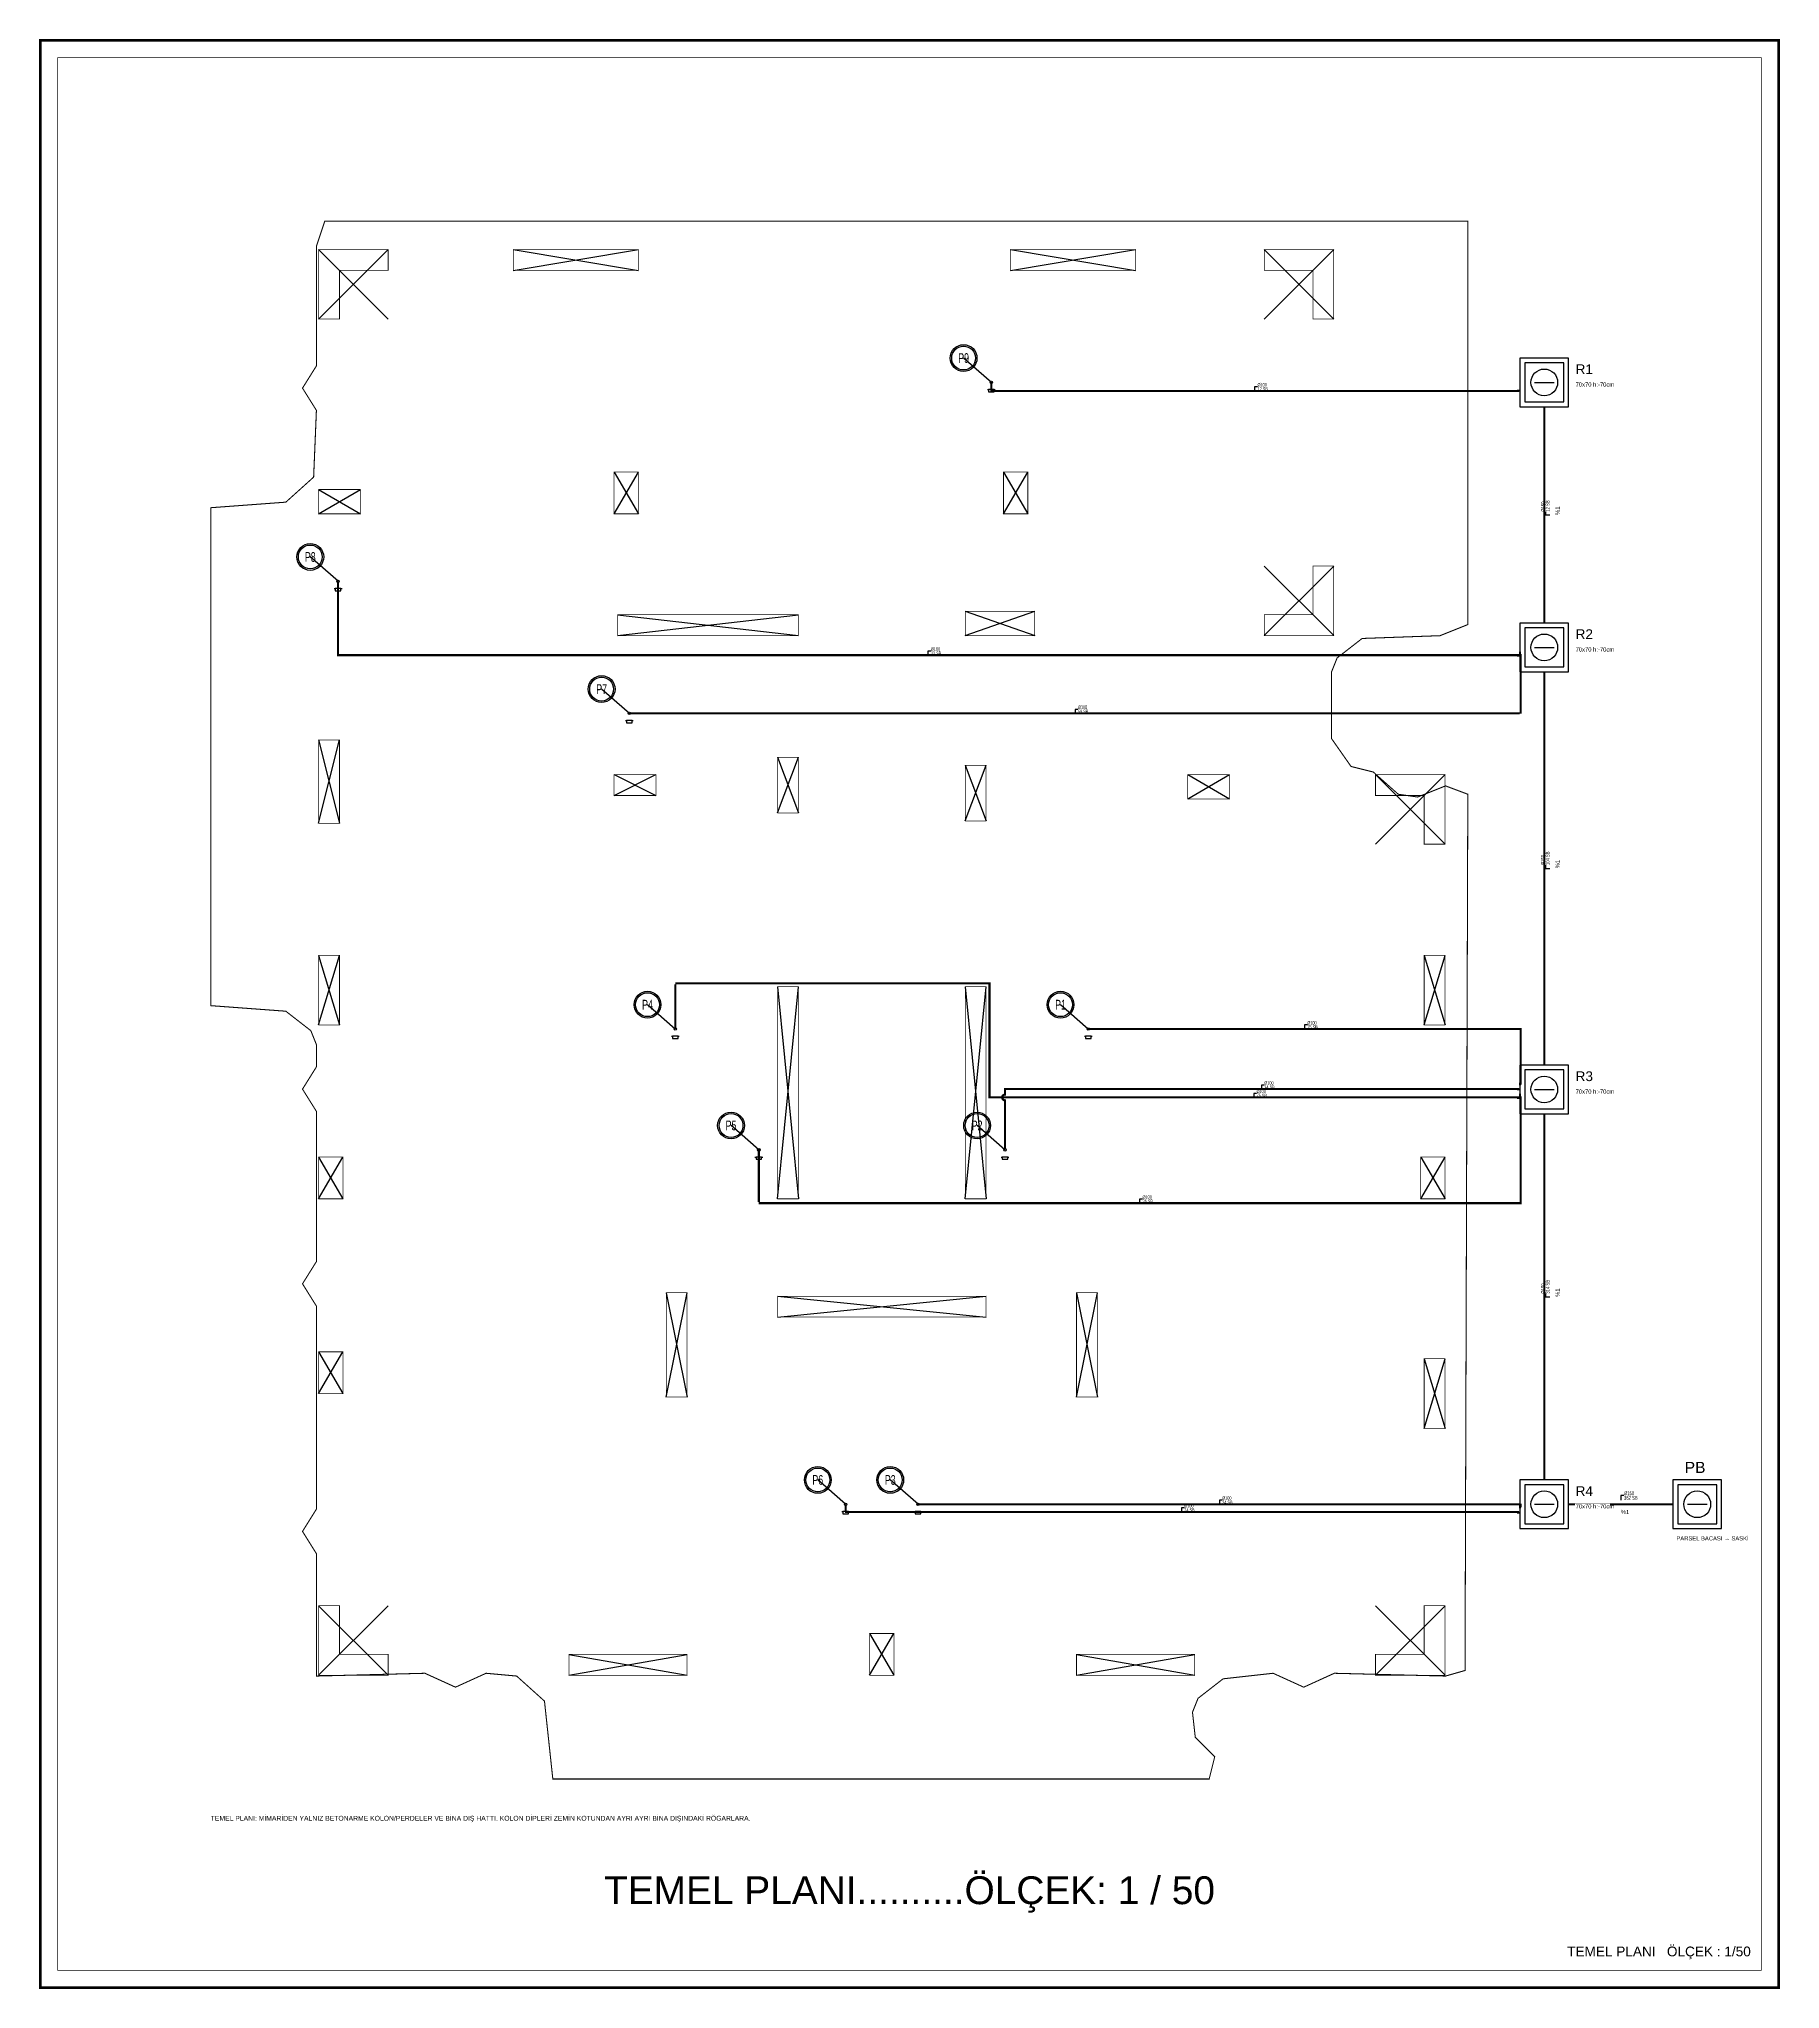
# Model space of a CAD drawing. Header units: centimetres. Extents: x -3962 to 543607, y -2 to 2802.
# Drawn here: x 4998 to 7502, y -2 to 2802 of the extents above; entities that cross this region are included whole.
import ezdxf
from ezdxf.enums import TextEntityAlignment as Align

# ---------------------------------------------------------------- set-up
doc = ezdxf.new("R2010")
doc.units = ezdxf.units.CM
doc.linetypes.add('DASHED', pattern=[18, 12, -6])
doc.linetypes.add('PIS', pattern=[38, 30, -8])
for name, color, linetype in [('MTY-PISSU-CAP', 211, 'CONTINUOUS'), ('MTY-PISSU-KOLON', 211, 'DASHED'), ('MTY-YUK-BIRIMI', 7, 'CONTINUOUS'), ('ROTAS-BINA-HATTI', 8, 'DASHED'), ('ROTAS-KAT-ADI', 1, 'CONTINUOUS'), ('ROTAS-MIMARI-KOLON', 8, 'CONTINUOUS'), ('ROTAS-PAFTA', 7, 'CONTINUOUS'), ('ROTAS-PIS-SU-BORUSU', 6, 'PIS'), ('ROTAS-PISSU-CAP', 211, 'CONTINUOUS'), ('ROTAS-PISSU-KOLONNO', 211, 'CONTINUOUS'), ('ROTAS-ROGAR', 5, 'CONTINUOUS'), ('ROTAS-TEFRIS', 15, 'CONTINUOUS'), ('ROTAS-YAZI', 7, 'CONTINUOUS')]:
    doc.layers.add(name, color=color, linetype=linetype)
doc.styles.add('ANOTATIVO', font='arial.ttf')
doc.styles.add('MTY_CAP', font='wturkce.SHX', dxfattribs={"width": 0.65, "height": 20})
doc.styles.add('ROTAS', font='arial.ttf')

# ---------------------------------------------------------------- blocks, each defined once
blk = doc.blocks.new('MTY-PIS SU KOLON')
at = {"layer": 'MTY-PISSU-KOLON', "linetype": 'Continuous', "lineweight": -3}
blk.add_hatch(color=256, dxfattribs=at).paths.add_polyline_path([(-2.7, -0.1, 0.848135), (0, -0.1, -0.848135), (2.7, -0.1, 0.414214), (0, 2.6, 0.414214)])
blk.add_circle((0, 0), 3.5, dxfattribs=at)
blk = doc.blocks.new('MTY-KOLON NO PIS SU')
at = {"color": 6, "linetype": 'Continuous', "ltscale": 100}
blk.add_circle((0, 0), 27.5, dxfattribs=at)
at = {"color": 7, "linetype": 'Continuous', "ltscale": 100}
blk.add_circle((0, 0), 24.5, dxfattribs=at)
at = {"style": 'ANOTATIVO', "width": 0.65}
blk.add_attdef('K', text='', height=20, dxfattribs=at).set_placement((0, 0), align=Align.MIDDLE_CENTER)
blk = doc.blocks.new('MTY-PIS SU CAP SB')
at = {"layer": 'MTY-PISSU-CAP'}
for p, q in [((0.83, 1.17), (0, 1.17)), ((0, 1.17), (0, 0))]:
    blk.add_line(p, q, dxfattribs=at)
at = {"layer": 'MTY-PISSU-CAP', "style": 'MTY_CAP', "width": 0.65}
blk.add_attdef('PSCP_001', (0.83, 1.29), '', height=1, dxfattribs=at)
at = {"layer": 'MTY-YUK-BIRIMI', "color": 211, "style": 'MTY_CAP', "width": 0.65}
blk.add_attdef('PS_001', (0.83, 0.07), '', height=1, dxfattribs=at)

msp = doc.modelspace()

# ---------------------------------------------------------------- linework, layer by layer
at = {"layer": 'ROTAS-BINA-HATTI', "const_width": 1.5}
msp.add_lwpolyline([(5409, 2540), (7053, 2540), (7053, 1960), (7013, 1944), (6901, 1940), (6865, 1912), (6857, 1892), (6857, 1796), (6885, 1756), (6917, 1748), (6953, 1716), (6981, 1712), (7021, 1728), (7053, 1716), (7049, 456), (7021, 448), (6861, 452), (6817, 432), (6773, 452), (6701, 444), (6665, 416), (6657, 396), (6661, 360), (6689, 332), (6681, 300), (5737, 300), (5725, 412), (5685, 448), (5641, 452), (5597, 432), (5553, 452), (5397, 448), (5397, 624), (5377, 656), (5397, 688), (5397, 980), (5377, 1012), (5397, 1044), (5397, 1260), (5377, 1292), (5397, 1324), (5397, 1356), (5389, 1376), (5353, 1404), (5245, 1412), (5245, 2128), (5353, 2136), (5393, 2172), (5397, 2268), (5377, 2300), (5397, 2332), (5397, 2504), (5409, 2540)], close=True, dxfattribs=at)
at = {"layer": 'ROTAS-MIMARI-KOLON'}
for p, q in [((5400.2, 2399.2), (5500.2, 2499.2)), ((5400.2, 2499.2), (5500.2, 2399.2)), ((5680.2, 2469.2), (5860.2, 2499.2)), ((5680.2, 2499.2), (5860.2, 2469.2)), ((6395.2, 2469.2), (6575.2, 2499.2)), ((6395.2, 2499.2), (6575.2, 2469.2)), ((6760.2, 2399.2), (6860.2, 2499.2)), ((6760.2, 2499.2), (6860.2, 2399.2)), ((5825.2, 2119.2), (5860.2, 2179.2)), ((5825.2, 2179.2), (5860.2, 2119.2)), ((6385.2, 2119.2), (6420.2, 2179.2)), ((6385.2, 2179.2), (6420.2, 2119.2)), ((5400.2, 2119.2), (5460.2, 2154.2)), ((5400.2, 2154.2), (5460.2, 2119.2)), ((6760.2, 1944.2), (6860.2, 2044.2)), ((6760.2, 2044.2), (6860.2, 1944.2)), ((5830.2, 1944.2), (6090.2, 1974.2)), ((5830.2, 1974.2), (6090.2, 1944.2)), ((6330.2, 1944.2), (6430.2, 1979.2)), ((6330.2, 1979.2), (6430.2, 1944.2)), ((5400.2, 1674.2), (5430.2, 1794.2)), ((5400.2, 1794.2), (5430.2, 1674.2)), ((6060.2, 1689.2), (6090.2, 1769.2)), ((6060.2, 1769.2), (6090.2, 1689.2)), ((5825.2, 1714.2), (5885.2, 1744.2)), ((5825.2, 1744.2), (5885.2, 1714.2)), ((6330.2, 1677.6), (6360.2, 1757.6)), ((6330.2, 1757.6), (6360.2, 1677.6)), ((6650.2, 1709.2), (6710.2, 1744.2)), ((6650.2, 1744.2), (6710.2, 1709.2)), ((6920.2, 1644.2), (7020.2, 1744.2)), ((6920.2, 1744.2), (7020.2, 1644.2)), ((5400.2, 1384.2), (5430.2, 1484.2)), ((5400.2, 1484.2), (5430.2, 1384.2)), ((6990.2, 1384.2), (7020.2, 1484.2)), ((6990.2, 1484.2), (7020.2, 1384.2)), ((6060.2, 1134.2), (6090.2, 1439.2)), ((6060.2, 1439.2), (6090.2, 1134.2)), ((6330.2, 1134.2), (6360.2, 1439.2)), ((6330.2, 1439.2), (6360.2, 1134.2)), ((5400.2, 1134.2), (5435.2, 1194.2)), ((5400.2, 1194.2), (5435.2, 1134.2)), ((6985.2, 1134.2), (7020.2, 1194.2)), ((6985.2, 1194.2), (7020.2, 1134.2)), ((5900.2, 849.2), (5930.2, 999.2)), ((5900.2, 999.2), (5930.2, 849.2)), ((6060.2, 964.2), (6360.2, 994.2)), ((6060.2, 994.2), (6360.2, 964.2)), ((6490.2, 849.2), (6520.2, 999.2)), ((6490.2, 999.2), (6520.2, 849.2)), ((5400.2, 854.2), (5435.2, 914.2)), ((5400.2, 914.2), (5435.2, 854.2)), ((6990.2, 804.2), (7020.2, 904.2)), ((6990.2, 904.2), (7020.2, 804.2)), ((5400.2, 449.2), (5500.2, 549.2)), ((5400.2, 549.2), (5500.2, 449.2)), ((6920.2, 449.2), (7020.2, 549.2)), ((6920.2, 549.2), (7020.2, 449.2)), ((6192.7, 449.2), (6227.7, 509.2)), ((6192.7, 509.2), (6227.7, 449.2)), ((5760.2, 449.2), (5930.2, 479.2)), ((5760.2, 479.2), (5930.2, 449.2)), ((6490.2, 449.2), (6660.2, 479.2)), ((6490.2, 479.2), (6660.2, 449.2))]:
    msp.add_line(p, q, dxfattribs=at)
at = {"layer": 'ROTAS-MIMARI-KOLON', "const_width": 1}
for points in [[(5500.2, 2499.2), (5500.2, 2469.2), (5430.2, 2469.2), (5430.2, 2399.2), (5400.2, 2399.2), (5400.2, 2499.2), (5500.2, 2499.2)], [(5860.2, 2499.2), (5860.2, 2469.2), (5680.2, 2469.2), (5680.2, 2499.2), (5860.2, 2499.2)], [(6575.2, 2499.2), (6575.2, 2469.2), (6395.2, 2469.2), (6395.2, 2499.2), (6575.2, 2499.2)], [(6860.2, 2499.2), (6860.2, 2399.2), (6830.2, 2399.2), (6830.2, 2469.2), (6760.2, 2469.2), (6760.2, 2499.2), (6860.2, 2499.2)], [(5860.2, 2179.2), (5860.2, 2119.2), (5825.2, 2119.2), (5825.2, 2179.2), (5860.2, 2179.2)], [(6420.2, 2179.2), (6420.2, 2119.2), (6385.2, 2119.2), (6385.2, 2179.2), (6420.2, 2179.2)], [(5460.2, 2154.2), (5460.2, 2119.2), (5400.2, 2119.2), (5400.2, 2154.2), (5460.2, 2154.2)], [(6860.2, 2044.2), (6860.2, 1944.2), (6760.2, 1944.2), (6760.2, 1974.2), (6830.2, 1974.2), (6830.2, 2044.2), (6860.2, 2044.2)], [(6090.2, 1974.2), (6090.2, 1944.2), (5830.2, 1944.2), (5830.2, 1974.2), (6090.2, 1974.2)], [(6430.2, 1979.2), (6430.2, 1944.2), (6330.2, 1944.2), (6330.2, 1979.2), (6430.2, 1979.2)], [(5430.2, 1794.2), (5430.2, 1674.2), (5400.2, 1674.2), (5400.2, 1794.2), (5430.2, 1794.2)], [(6090.2, 1769.2), (6090.2, 1689.2), (6060.2, 1689.2), (6060.2, 1769.2), (6090.2, 1769.2)], [(5885.2, 1744.2), (5885.2, 1714.2), (5825.2, 1714.2), (5825.2, 1744.2), (5885.2, 1744.2)], [(6360.2, 1757.6), (6360.2, 1677.6), (6330.2, 1677.6), (6330.2, 1757.6), (6360.2, 1757.6)], [(6710.2, 1744.2), (6710.2, 1709.2), (6650.2, 1709.2), (6650.2, 1744.2), (6710.2, 1744.2)], [(7020.2, 1744.2), (7020.2, 1644.2), (6990.2, 1644.2), (6990.2, 1714.2), (6920.2, 1714.2), (6920.2, 1744.2), (7020.2, 1744.2)], [(5430.2, 1484.2), (5430.2, 1384.2), (5400.2, 1384.2), (5400.2, 1484.2), (5430.2, 1484.2)], [(7020.2, 1484.2), (7020.2, 1384.2), (6990.2, 1384.2), (6990.2, 1484.2), (7020.2, 1484.2)], [(6090.2, 1439.2), (6090.2, 1134.2), (6060.2, 1134.2), (6060.2, 1439.2), (6090.2, 1439.2)], [(6360.2, 1439.2), (6360.2, 1134.2), (6330.2, 1134.2), (6330.2, 1439.2), (6360.2, 1439.2)], [(5435.2, 1194.2), (5435.2, 1134.2), (5400.2, 1134.2), (5400.2, 1194.2), (5435.2, 1194.2)], [(7020.2, 1194.2), (7020.2, 1134.2), (6985.2, 1134.2), (6985.2, 1194.2), (7020.2, 1194.2)], [(5930.2, 999.2), (5930.2, 849.2), (5900.2, 849.2), (5900.2, 999.2), (5930.2, 999.2)], [(6360.2, 964.2), (6060.2, 964.2), (6060.2, 994.2), (6360.2, 994.2), (6360.2, 964.2)], [(6520.2, 999.2), (6520.2, 849.2), (6490.2, 849.2), (6490.2, 999.2), (6520.2, 999.2)], [(5435.2, 914.2), (5435.2, 854.2), (5400.2, 854.2), (5400.2, 914.2), (5435.2, 914.2)], [(7020.2, 904.2), (7020.2, 804.2), (6990.2, 804.2), (6990.2, 904.2), (7020.2, 904.2)], [(5430.2, 549.2), (5430.2, 479.2), (5500.2, 479.2), (5500.2, 449.2), (5400.2, 449.2), (5400.2, 549.2), (5430.2, 549.2)], [(7020.2, 549.2), (7020.2, 449.2), (6920.2, 449.2), (6920.2, 479.2), (6990.2, 479.2), (6990.2, 549.2), (7020.2, 549.2)], [(6227.7, 509.2), (6227.7, 449.2), (6192.7, 449.2), (6192.7, 509.2), (6227.7, 509.2)], [(5930.2, 479.2), (5930.2, 449.2), (5760.2, 449.2), (5760.2, 479.2), (5930.2, 479.2)], [(6660.2, 479.2), (6660.2, 449.2), (6490.2, 449.2), (6490.2, 479.2), (6660.2, 479.2)]]:
    msp.add_lwpolyline(points, close=True, dxfattribs=at)
at = {"layer": 'ROTAS-PAFTA'}
for points, const_width in [([(5000, 0), (7500, 0), (7500, 2800), (5000, 2800)], 4), ([(5025, 25), (7475, 25), (7475, 2775), (5025, 2775)], 1)]:
    msp.add_lwpolyline(points, close=True, dxfattribs=dict(at, const_width=const_width))
at = {"layer": 'ROTAS-PIS-SU-BORUSU'}
for p, q in [((6362.2, 2297.8), (6363.8, 2297.8)), ((6371.9, 2297.8), (6373.4, 2297.8)), ((5422.6, 2011.8), (5424.2, 2011.8)), ((5432.3, 2011.8), (5433.8, 2011.8)), ((5841.6, 1821.8), (5843.2, 1821.8)), ((5851.3, 1821.8), (5852.8, 1821.8)), ((5907.6, 1368), (5909.2, 1368)), ((5917.3, 1368), (5918.8, 1368)), ((6501.6, 1368), (6503.2, 1368)), ((6511.3, 1368), (6512.8, 1368)), ((6027.7, 1194.3), (6029.3, 1194.3)), ((6037.4, 1194.3), (6038.9, 1194.3)), ((6381.6, 1194.3), (6383.1, 1194.3)), ((6391.2, 1194.3), (6392.8, 1194.3)), ((6152.5, 684.6), (6154.1, 684.6)), ((6162.2, 684.6), (6163.7, 684.6)), ((6256.7, 684.6), (6258.3, 684.6)), ((6266.4, 684.6), (6267.9, 684.6))]:
    msp.add_line(p, q, dxfattribs=at)
at = {"layer": 'ROTAS-PIS-SU-BORUSU', "const_width": 3}
for points in [[(6367.8, 2308.2), (6367.8, 2296), (7125, 2296), (7125, 2296.2), (7128, 2296.2)], [(7163, 2273.2), (7163, 1962.2)], [(5428.2, 2022.2), (5428.2, 1916), (7125, 1916), (7125, 1915.2), (7128, 1915.2)], [(5847.2, 1832.2), (7129, 1832.2), (7129, 1832), (7129, 1916), (7128, 1916), (7128, 1921.2)], [(7163, 1892.2), (7163, 1326.5)], [(5913.2, 1378.4), (5913.2, 1444), (5913, 1444), (6365, 1444), (6365, 1280), (7125, 1280), (7125, 1279.5), (7128, 1279.5)], [(6507.2, 1378.4), (7129, 1378.4), (7129, 1380), (7129, 1300), (7128, 1300), (7128, 1297.5)], [(6387.2, 1204.7), (6387.2, 1276), (6386.1, 1276.1), (6385.2, 1276.5), (6384.3, 1277.2), (6383.7, 1278), (6383.3, 1279), (6383.2, 1280), (6383.3, 1281), (6383.7, 1282), (6384.3, 1282.8), (6385.2, 1283.5), (6386.1, 1283.9), (6387.2, 1284), (6387.2, 1292), (7125, 1292), (7125, 1291.5), (7128, 1291.5)], [(6033.3, 1204.7), (6033.3, 1128), (6033, 1128), (7129, 1128), (7129, 1280), (7128, 1280), (7128, 1285.5)], [(7163, 1256.5), (7163, 730)], [(6158.1, 695), (6158.1, 684), (6157, 684), (7125, 684), (7125, 683), (7128, 683)], [(6262.3, 695), (7129, 695), (7129, 696), (7129, 692), (7128, 692), (7128, 689)], [(7198, 695), (7348, 695)]]:
    msp.add_lwpolyline(points, dxfattribs=at)
at = {"layer": 'ROTAS-PIS-SU-BORUSU'}
for points in [[(6363.8, 2294.6), (6371.8, 2294.6), (6371.8, 2297.8), (6363.8, 2297.8)], [(5424.2, 2008.6), (5432.2, 2008.6), (5432.2, 2011.8), (5424.2, 2011.8)], [(5843.2, 1818.6), (5851.2, 1818.6), (5851.2, 1821.8), (5843.2, 1821.8)], [(5909.2, 1364.8), (5917.2, 1364.8), (5917.2, 1368), (5909.2, 1368)], [(6503.2, 1364.8), (6511.2, 1364.8), (6511.2, 1368), (6503.2, 1368)], [(6029.3, 1191.1), (6037.3, 1191.1), (6037.3, 1194.3), (6029.3, 1194.3)], [(6383.2, 1191.1), (6391.2, 1191.1), (6391.2, 1194.3), (6383.2, 1194.3)], [(6154.1, 681.4), (6162.1, 681.4), (6162.1, 684.6), (6154.1, 684.6)], [(6258.3, 681.4), (6266.3, 681.4), (6266.3, 684.6), (6258.3, 684.6)]]:
    msp.add_lwpolyline(points, close=True, dxfattribs=at)
at = {"layer": 'ROTAS-PISSU-KOLONNO'}
for p, q in [((6367.8, 2308.2), (6327.8, 2343.2)), ((5428.2, 2022.2), (5388.2, 2057.2)), ((5847.2, 1832.2), (5807.2, 1867.2)), ((5913.2, 1378.4), (5873.2, 1413.4)), ((6507.2, 1378.4), (6467.2, 1413.4)), ((6033.3, 1204.7), (5993.3, 1239.7)), ((6387.2, 1204.7), (6347.2, 1239.7)), ((6158.1, 695), (6118.1, 730)), ((6262.3, 695), (6222.3, 730))]:
    msp.add_line(p, q, dxfattribs=at)
at = {"layer": 'ROTAS-ROGAR'}
for p, q in [((7149, 2308.2), (7177, 2308.2)), ((7149, 1927.2), (7177, 1927.2)), ((7149, 1291.5), (7177, 1291.5)), ((7149, 695), (7177, 695)), ((7369, 695), (7397, 695))]:
    msp.add_line(p, q, dxfattribs=at)
for points in [[(7128, 2273.2), (7198, 2273.2), (7198, 2343.2), (7128, 2343.2)], [(7135, 2280.2), (7191, 2280.2), (7191, 2336.2), (7135, 2336.2)], [(7128, 1892.2), (7198, 1892.2), (7198, 1962.2), (7128, 1962.2)], [(7135, 1899.2), (7191, 1899.2), (7191, 1955.2), (7135, 1955.2)], [(7128, 1256.5), (7198, 1256.5), (7198, 1326.5), (7128, 1326.5)], [(7135, 1263.5), (7191, 1263.5), (7191, 1319.5), (7135, 1319.5)], [(7128, 660), (7198, 660), (7198, 730), (7128, 730)], [(7348, 660), (7418, 660), (7418, 730), (7348, 730)], [(7135, 667), (7191, 667), (7191, 723), (7135, 723)], [(7355, 667), (7411, 667), (7411, 723), (7355, 723)]]:
    msp.add_lwpolyline(points, close=True, dxfattribs=at)
for centre in [(7163, 2308.2), (7163, 1927.2), (7163, 1291.5), (7163, 695), (7383, 695)]:
    msp.add_circle(centre, 19.2, dxfattribs=at)

# ---------------------------------------------------------------- block references
at = {"layer": 'ROTAS-PISSU-KOLONNO'}
ref = msp.add_blockref('MTY-KOLON NO PIS SU', (6327.8, 2343.2), dxfattribs=dict(at, xscale=0.7, yscale=0.7))
ref.add_attrib('K', 'P9', dxfattribs={"height": 14, "style": 'ANOTATIVO', "width": 0.65}).set_placement((6327.8, 2343.2), align=Align.MIDDLE_CENTER)
ref = msp.add_blockref('MTY-KOLON NO PIS SU', (5388.2, 2057.2), dxfattribs=dict(at, xscale=0.7, yscale=0.7))
ref.add_attrib('K', 'P8', dxfattribs={"height": 14, "style": 'ANOTATIVO', "width": 0.65}).set_placement((5388.2, 2057.2), align=Align.MIDDLE_CENTER)
ref = msp.add_blockref('MTY-KOLON NO PIS SU', (5807.2, 1867.2), dxfattribs=dict(at, xscale=0.7, yscale=0.7))
ref.add_attrib('K', 'P7', dxfattribs={"height": 14, "style": 'ANOTATIVO', "width": 0.65}).set_placement((5807.2, 1867.2), align=Align.MIDDLE_CENTER)
ref = msp.add_blockref('MTY-KOLON NO PIS SU', (5873.2, 1413.4), dxfattribs=dict(at, xscale=0.7, yscale=0.7))
ref.add_attrib('K', 'P4', dxfattribs={"height": 14, "style": 'ANOTATIVO', "width": 0.65}).set_placement((5873.2, 1413.4), align=Align.MIDDLE_CENTER)
ref = msp.add_blockref('MTY-KOLON NO PIS SU', (6467.2, 1413.4), dxfattribs=dict(at, xscale=0.7, yscale=0.7))
ref.add_attrib('K', 'P1', dxfattribs={"height": 14, "style": 'ANOTATIVO', "width": 0.65}).set_placement((6467.2, 1413.4), align=Align.MIDDLE_CENTER)
ref = msp.add_blockref('MTY-KOLON NO PIS SU', (5993.3, 1239.7), dxfattribs=dict(at, xscale=0.7, yscale=0.7))
ref.add_attrib('K', 'P5', dxfattribs={"height": 14, "style": 'ANOTATIVO', "width": 0.65}).set_placement((5993.3, 1239.7), align=Align.MIDDLE_CENTER)
ref = msp.add_blockref('MTY-KOLON NO PIS SU', (6347.2, 1239.7), dxfattribs=dict(at, xscale=0.7, yscale=0.7))
ref.add_attrib('K', 'P2', dxfattribs={"height": 14, "style": 'ANOTATIVO', "width": 0.65}).set_placement((6347.2, 1239.7), align=Align.MIDDLE_CENTER)
ref = msp.add_blockref('MTY-KOLON NO PIS SU', (6118.1, 730), dxfattribs=dict(at, xscale=0.7, yscale=0.7))
ref.add_attrib('K', 'P6', dxfattribs={"height": 14, "style": 'ANOTATIVO', "width": 0.65}).set_placement((6118.1, 730), align=Align.MIDDLE_CENTER)
ref = msp.add_blockref('MTY-KOLON NO PIS SU', (6222.3, 730), dxfattribs=dict(at, xscale=0.7, yscale=0.7))
ref.add_attrib('K', 'P3', dxfattribs={"height": 14, "style": 'ANOTATIVO', "width": 0.65}).set_placement((6222.3, 730), align=Align.MIDDLE_CENTER)
at = {"layer": 'ROTAS-TEFRIS', "xscale": 0.5, "yscale": 0.5}
for p in [(6367.8, 2308.2), (5428.2, 2022.2), (5847.2, 1832.2), (5913.2, 1378.4), (6507.2, 1378.4), (6033.3, 1204.7), (6387.2, 1204.7), (6158.1, 695), (6262.3, 695)]:
    msp.add_blockref('MTY-PIS SU KOLON', p, dxfattribs=at)
at = {"layer": 'ROTAS-TEFRIS'}
ref = msp.add_blockref('MTY-PIS SU CAP SB', (6746.4, 2296), dxfattribs=dict(at, xscale=5, yscale=5))
ref.add_attrib('PSCP_001', 'Ø100', (6750.6, 2302.4), dxfattribs={"height": 5, "style": 'MTY_CAP', "width": 0.65})
ref.add_attrib('PS_001', '12 SB', (6750.6, 2296.3), dxfattribs={"color": 211, "height": 5, "style": 'MTY_CAP', "width": 0.65})
ref = msp.add_blockref('MTY-PIS SU CAP SB', (7171, 2117.7), dxfattribs=dict(at, xscale=5.5, yscale=5.5, rotation=90))
ref.add_attrib('PSCP_001', 'Ø150', (7163.9, 2122.3), dxfattribs={"height": 5.5, "rotation": 90, "style": 'MTY_CAP', "width": 0.65})
ref.add_attrib('PS_001', '12 SB', (7170.6, 2122.3), dxfattribs={"color": 211, "height": 5.5, "rotation": 90, "style": 'MTY_CAP', "width": 0.65})
ref = msp.add_blockref('MTY-PIS SU CAP SB', (6276.6, 1916), dxfattribs=dict(at, xscale=5, yscale=5))
ref.add_attrib('PSCP_001', 'Ø100', (6280.8, 1922.4), dxfattribs={"height": 5, "style": 'MTY_CAP', "width": 0.65})
ref.add_attrib('PS_001', '33 SB', (6280.8, 1916.3), dxfattribs={"color": 211, "height": 5, "style": 'MTY_CAP', "width": 0.65})
ref = msp.add_blockref('MTY-PIS SU CAP SB', (6488.1, 1832.2), dxfattribs=dict(at, xscale=5, yscale=5))
ref.add_attrib('PSCP_001', 'Ø100', (6492.3, 1838.7), dxfattribs={"height": 5, "style": 'MTY_CAP', "width": 0.65})
ref.add_attrib('PS_001', '59 SB', (6492.3, 1832.6), dxfattribs={"color": 211, "height": 5, "style": 'MTY_CAP', "width": 0.65})
ref = msp.add_blockref('MTY-PIS SU CAP SB', (7171, 1609.4), dxfattribs=dict(at, xscale=5.5, yscale=5.5, rotation=90))
ref.add_attrib('PSCP_001', 'Ø150', (7163.9, 1614), dxfattribs={"height": 5.5, "rotation": 90, "style": 'MTY_CAP', "width": 0.65})
ref.add_attrib('PS_001', '104 SB', (7170.6, 1614), dxfattribs={"color": 211, "height": 5.5, "rotation": 90, "style": 'MTY_CAP', "width": 0.65})
ref = msp.add_blockref('MTY-PIS SU CAP SB', (6818.1, 1378.4), dxfattribs=dict(at, xscale=5, yscale=5))
ref.add_attrib('PSCP_001', 'Ø100', (6822.3, 1384.8), dxfattribs={"height": 5, "style": 'MTY_CAP', "width": 0.65})
ref.add_attrib('PS_001', '75 SB', (6822.3, 1378.7), dxfattribs={"color": 211, "height": 5, "style": 'MTY_CAP', "width": 0.65})
ref = msp.add_blockref('MTY-PIS SU CAP SB', (6745, 1280), dxfattribs=dict(at, xscale=5, yscale=5))
ref.add_attrib('PSCP_001', 'Ø100', (6749.2, 1286.4), dxfattribs={"height": 5, "style": 'MTY_CAP', "width": 0.65})
ref.add_attrib('PS_001', '75 SB', (6749.2, 1280.3), dxfattribs={"color": 211, "height": 5, "style": 'MTY_CAP', "width": 0.65})
ref = msp.add_blockref('MTY-PIS SU CAP SB', (6756.1, 1292), dxfattribs=dict(at, xscale=5, yscale=5))
ref.add_attrib('PSCP_001', 'Ø100', (6760.3, 1298.4), dxfattribs={"height": 5, "style": 'MTY_CAP', "width": 0.65})
ref.add_attrib('PS_001', '24 SB', (6760.3, 1292.3), dxfattribs={"color": 211, "height": 5, "style": 'MTY_CAP', "width": 0.65})
ref = msp.add_blockref('MTY-PIS SU CAP SB', (6581, 1128), dxfattribs=dict(at, xscale=5, yscale=5))
ref.add_attrib('PSCP_001', 'Ø100', (6585.2, 1134.4), dxfattribs={"height": 5, "style": 'MTY_CAP', "width": 0.65})
ref.add_attrib('PS_001', '36 SB', (6585.2, 1128.3), dxfattribs={"color": 211, "height": 5, "style": 'MTY_CAP', "width": 0.65})
ref = msp.add_blockref('MTY-PIS SU CAP SB', (7171, 993.3), dxfattribs=dict(at, xscale=5.5, yscale=5.5, rotation=90))
ref.add_attrib('PSCP_001', 'Ø150', (7163.9, 997.9), dxfattribs={"height": 5.5, "rotation": 90, "style": 'MTY_CAP', "width": 0.65})
ref.add_attrib('PS_001', '314 SB', (7170.6, 997.9), dxfattribs={"color": 211, "height": 5.5, "rotation": 90, "style": 'MTY_CAP', "width": 0.65})
ref = msp.add_blockref('MTY-PIS SU CAP SB', (6695.7, 695), dxfattribs=dict(at, xscale=5, yscale=5))
ref.add_attrib('PSCP_001', 'Ø100', (6699.8, 701.5), dxfattribs={"height": 5, "style": 'MTY_CAP', "width": 0.65})
ref.add_attrib('PS_001', '24 SB', (6699.8, 695.4), dxfattribs={"color": 211, "height": 5, "style": 'MTY_CAP', "width": 0.65})
ref = msp.add_blockref('MTY-PIS SU CAP SB', (7273, 701), dxfattribs=dict(at, xscale=5.5, yscale=5.5))
ref.add_attrib('PSCP_001', 'Ø150', (7277.6, 708.1), dxfattribs={"height": 5.5, "style": 'MTY_CAP', "width": 0.65})
ref.add_attrib('PS_001', '362 SB', (7277.6, 701.4), dxfattribs={"color": 211, "height": 5.5, "style": 'MTY_CAP', "width": 0.65})
ref = msp.add_blockref('MTY-PIS SU CAP SB', (6641, 684), dxfattribs=dict(at, xscale=5, yscale=5))
ref.add_attrib('PSCP_001', 'Ø100', (6645.2, 690.4), dxfattribs={"height": 5, "style": 'MTY_CAP', "width": 0.65})
ref.add_attrib('PS_001', '24 SB', (6645.2, 684.3), dxfattribs={"color": 211, "height": 5, "style": 'MTY_CAP', "width": 0.65})

# ---------------------------------------------------------------- texts
at = {"layer": 'ROTAS-KAT-ADI', "style": 'ROTAS'}
msp.add_text('TEMEL PLANI..........ÖLÇEK: 1 / 50', height=40, dxfattribs=at).set_placement((6250, 120), align=Align.CENTER)
at = {"layer": 'ROTAS-PAFTA', "style": 'ROTAS'}
msp.add_text('TEMEL PLANI   ÖLÇEK : 1/50', height=14, dxfattribs=at).set_placement((7460, 45), align=Align.RIGHT)
at = {"layer": 'ROTAS-PISSU-CAP', "style": 'ROTAS'}
for p in [(7185, 2117.7), (7185, 1609.4), (7185, 993.3)]:
    msp.add_text('%1', height=6, rotation=90, dxfattribs=at).set_placement(p)
msp.add_text('%1', height=6, dxfattribs=at).set_placement((7273, 681))
at = {"layer": 'ROTAS-ROGAR', "style": 'ROTAS'}
for s, height, p in [('R1', 14, (7208, 2320.2)), ('70x70 h:-70cm', 6, (7208, 2302.2)), ('R2', 14, (7208, 1939.2)), ('70x70 h:-70cm', 6, (7208, 1921.2)), ('70x70 h:-70cm', 6, (7208, 1285.5)), ('R3', 14, (7208, 1303.5)), ('PB', 16, (7365, 740)), ('PARSEL BACASI → SASKİ', 6, (7353, 643))]:
    msp.add_text(s, height=height, dxfattribs=at).set_placement(p)
at = {"layer": 'ROTAS-YAZI', "style": 'ROTAS'}
msp.add_text('TEMEL PLANI: MİMARİDEN YALNIZ BETONARME KOLON/PERDELER VE BİNA DIŞ HATTI. KOLON DİPLERİ ZEMİN KOTUNDAN AYRI AYRI BİNA DIŞINDAKİ RÖGARLARA.', height=7, dxfattribs=at).set_placement((5245, 240))

# ---------------------------------------------------------------- next in the draw order: wipeouts: each hides what was drawn before it
msp.add_wipeout([(7257.4, 688), (7207, 688), (7207, 696), (7257.4, 696)])

# ---------------------------------------------------------------- next in the draw order: texts
at = {"layer": 'ROTAS-ROGAR', "style": 'ROTAS'}
for s, height, p in [('R4', 14, (7208, 707)), ('70x70 h:-70cm', 6, (7208, 689))]:
    msp.add_text(s, height=height, dxfattribs=at).set_placement(p)

doc.saveas('drawing.dxf')
